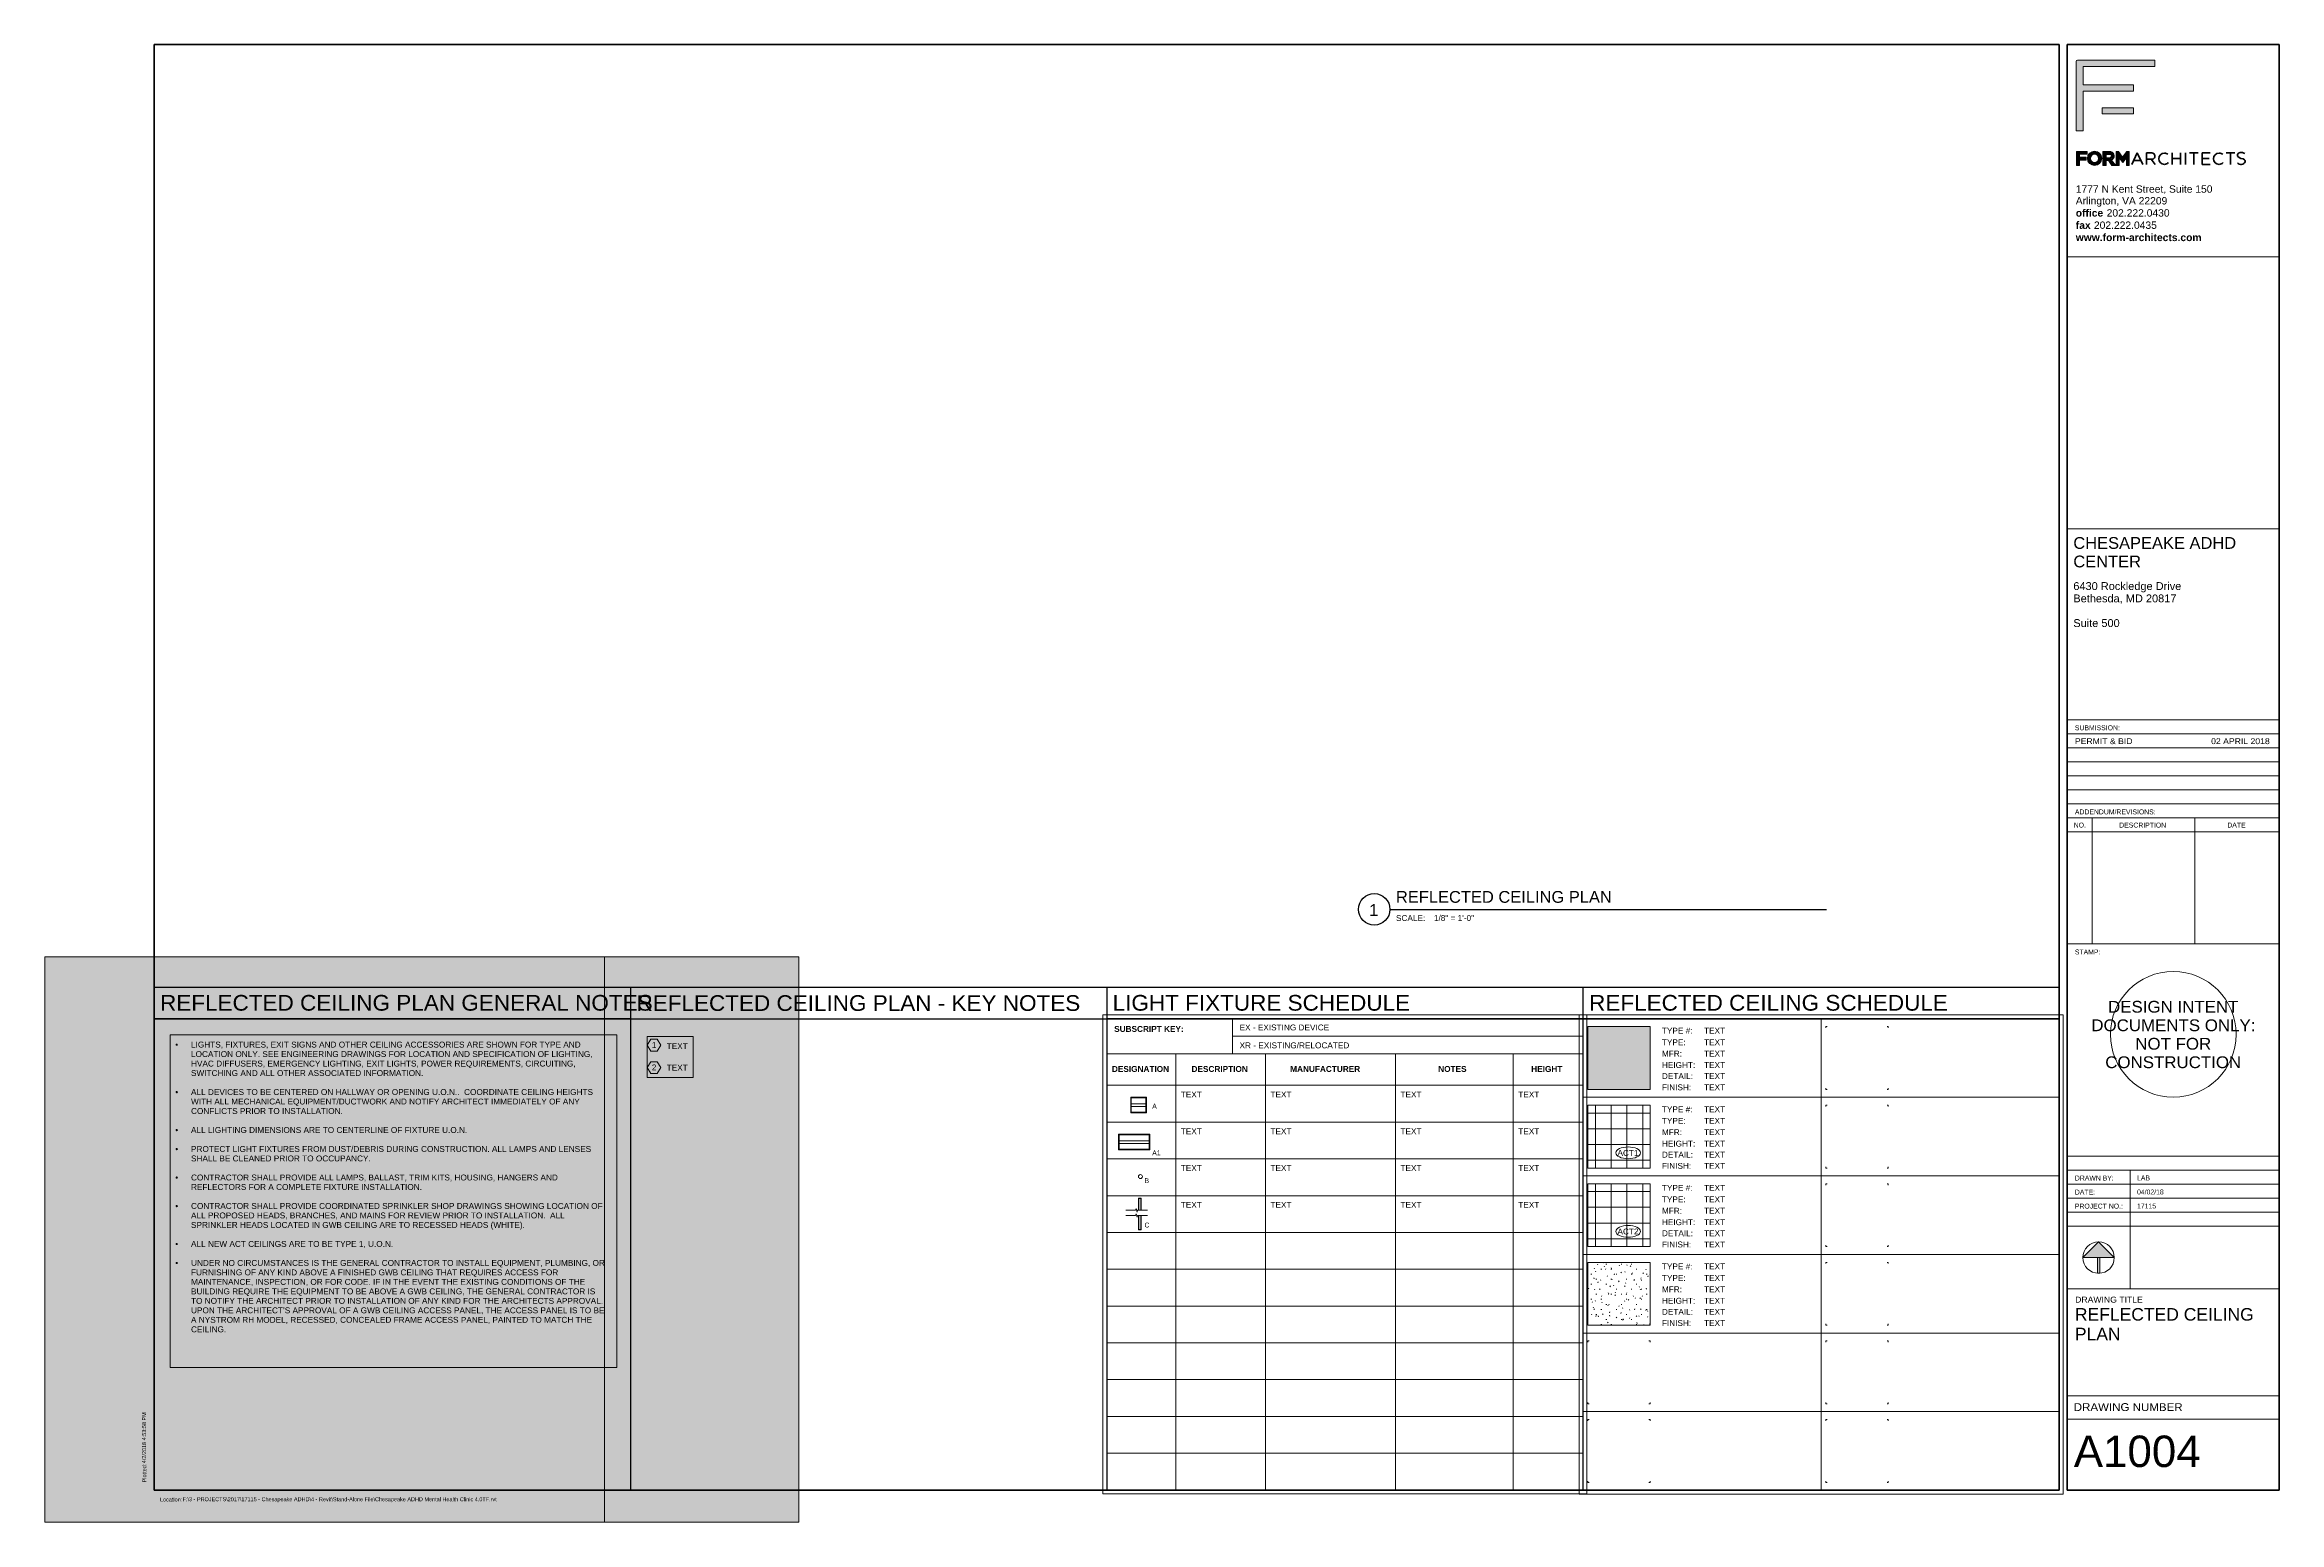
# Paper-space layout 'Layout1' of a CAD drawing. Header units: inches. Extents: x 0 to 35.6, y 0 to 23.5.
# The model-space entities are those that its viewports show. They can reach past a viewport. Long polylines and large blocks are cut down to what shows.
import ezdxf

# ---------------------------------------------------------------- set-up
doc = ezdxf.new("R2010")
doc.units = ezdxf.units.IN
doc.header["$MEASUREMENT"] = 0
for name, color, linetype, lineweight in [('A-ANNO-NOTE', 131, 'Continuous', 20), ('A-DETL-GENF', 92, 'Continuous', 9), ('A-DETL-MEDM', 33, 'Continuous', 20), ('A-DETL-THIN', 151, 'Continuous', 9), ('Bb-fix', 7, 'Continuous', 9), ('CAD background - for revit_dwg _2_', 8, 'Continuous', 9), ('E-LITE-EQPM', 33, 'Continuous', 9), ('G-ANNO-TEXT', 231, 'Continuous', 9), ('G-ANNO-TTLB', 6, 'Continuous', 9), ('G-ANNO-TTLB-MEDM', 33, 'Continuous', 20), ('G-ANNO-TTLB-THIN', 151, 'Continuous', 9), ('G-ANNO-TTLB-WIDE', 214, 'Continuous', 50)]:
    doc.layers.add(name, color=color, linetype=linetype, lineweight=lineweight)
doc.layers.add('G-ANNO-NPLT', color=191, linetype='Continuous', plot=False)
doc.styles.add('Arial', font='arial.ttf', dxfattribs={"height": 7.5})
doc.styles.add('Arial_1', font='arial.ttf', dxfattribs={"height": 0.09375})
doc.styles.add('Arial_10', font='arial.ttf', dxfattribs={"height": 0.199219})
doc.styles.add('Arial_11', font='arial.ttf', dxfattribs={"height": 0.1875})
doc.styles.add('Arial_12', font='arial.ttf', dxfattribs={"height": 0.125})
doc.styles.add('Arial_13', font='arial.ttf', dxfattribs={"width": 1.025, "height": 0.25})
doc.styles.add('Arial_2', font='arial.ttf', dxfattribs={"height": 9})
doc.styles.add('Arial_3', font='arial.ttf', dxfattribs={"height": 0.078125})
doc.styles.add('Arial_4', font='arial.ttf', dxfattribs={"width": 1.05, "height": 0.09375})
doc.styles.add('Arial_5', font='arial.ttf', dxfattribs={"width": 1.025, "height": 0.1875})
doc.styles.add('Arial_6', font='arial.ttf', dxfattribs={"width": 1.05, "height": 0.125})
doc.styles.add('Arial_7', font='arial.ttf', dxfattribs={"height": 0.0625})
doc.styles.add('Arial_8', font='arial.ttf', dxfattribs={"height": 0.117188})
doc.styles.add('Arial_9', font='arial.ttf', dxfattribs={"height": 0.5})
doc.styles.add('Arial_B', font='arialbd.ttf', dxfattribs={"height": 9})
doc.styles.add('Arial_B_1', font='arialbd.ttf', dxfattribs={"height": 0.117188})

# ---------------------------------------------------------------- blocks, each defined once
blk = doc.blocks.new('FORM D 24 x 36 - Typical Sheet-1508529-REFLECTED CEILING PLAN')
at = {"layer": 'A-ANNO-NOTE', "lineweight": 9}
h = blk.add_hatch(color=256, dxfattribs=at)
h.paths.add_polyline_path([(33.235, 22.412), (32.735, 22.412), (32.735, 22.511), (33.235, 22.511)], flags=0)
edge = h.paths.add_edge_path(flags=0)
edge.add_line((33.57, 23.268), (33.57, 23.167))
edge.add_line((33.57, 23.167), (32.43, 23.167))
edge.add_line((32.43, 23.167), (32.43, 22.874))
edge.add_line((32.43, 22.874), (33.235, 22.874))
edge.add_line((33.235, 22.874), (33.235, 22.775))
edge.add_line((33.235, 22.775), (32.43, 22.775))
edge.add_line((32.43, 22.775), (32.43, 22.14))
edge.add_line((32.43, 22.14), (32.32, 22.14))
edge.add_line((32.32, 22.14), (32.32, 23.244))
edge.add_arc((32.344, 23.244), 0.0239, 90, 180, ccw=False)
edge.add_line((32.344, 23.268), (33.57, 23.268))
for points in [[(32.375, 21.678), (32.375, 21.592), (32.327, 21.592), (32.327, 21.814), (32.494, 21.814), (32.494, 21.771), (32.375, 21.771), (32.375, 21.721), (32.481, 21.721), (32.481, 21.678)], [(33.06, 21.721), (33.127, 21.813), (33.166, 21.813), (33.166, 21.592), (33.121, 21.592), (33.121, 21.714), (33.061, 21.641), (33.002, 21.714), (33.002, 21.592), (32.957, 21.592), (32.957, 21.813), (32.995, 21.813)]]:
    blk.add_hatch(color=256, dxfattribs=at).paths.add_polyline_path(points, flags=0)
h = blk.add_hatch(color=256, dxfattribs=at)
edge = h.paths.add_edge_path(flags=0)
edge.add_arc((32.613, 21.704), 0.0705, 180, 360)
edge.add_arc((32.613, 21.704), 0.0705, 0, 180)
edge = h.paths.add_edge_path(flags=0)
edge.add_arc((32.613, 21.704), 0.114, 0, 180)
edge.add_arc((32.613, 21.704), 0.114, 180, 360)
h = blk.add_hatch(color=256, dxfattribs=at)
edge = h.paths.add_edge_path(flags=0)
edge.add_arc((32.854, 21.74), 0.0259, 270, 450)
edge.add_line((32.854, 21.766), (32.795, 21.766))
edge.add_line((32.795, 21.766), (32.795, 21.714))
edge.add_line((32.795, 21.714), (32.854, 21.714))
edge = h.paths.add_edge_path(flags=0)
edge.add_arc((32.852, 21.742), 0.0742, -63.8252, 74.0243, ccw=False)
edge.add_line((32.884, 21.675), (32.951, 21.592))
edge.add_line((32.951, 21.592), (32.889, 21.592))
edge.add_line((32.889, 21.592), (32.835, 21.67))
edge.add_line((32.835, 21.67), (32.795, 21.67))
edge.add_line((32.795, 21.67), (32.795, 21.592))
edge.add_line((32.795, 21.592), (32.746, 21.592))
edge.add_line((32.746, 21.592), (32.746, 21.813))
edge.add_line((32.746, 21.813), (32.872, 21.813))
at = {"layer": 'G-ANNO-TTLB'}
h = blk.add_hatch(color=256, dxfattribs=at)
edge = h.paths.add_edge_path(flags=0)
edge.add_line((32.677, 4.463), (32.927, 4.213))
edge.add_line((32.927, 4.213), (32.697, 4.213))
edge.add_line((32.697, 4.213), (32.697, 3.964))
edge.add_arc((32.677, 4.213), 0.25, 265.5358, 274.4642, ccw=False)
edge.add_line((32.658, 3.964), (32.658, 4.213))
edge.add_line((32.658, 4.213), (32.427, 4.213))
edge.add_line((32.427, 4.213), (32.677, 4.463))
at = {"layer": 'A-ANNO-NOTE'}
for p, q in [((32.427, 4.213), (32.677, 4.463)), ((32.677, 4.463), (32.427, 4.213)), ((32.927, 4.213), (32.677, 4.463)), ((32.927, 4.213), (32.677, 4.463)), ((32.927, 4.213), (32.427, 4.213)), ((32.427, 4.213), (32.658, 4.213)), ((32.658, 4.213), (32.658, 3.964)), ((32.658, 4.213), (32.658, 3.964)), ((32.697, 4.213), (32.697, 3.964)), ((32.697, 3.964), (32.697, 4.213)), ((32.697, 4.213), (32.927, 4.213))]:
    blk.add_line(p, q, dxfattribs=at)
blk.add_circle((32.677, 4.213), 0.25, dxfattribs=at)
blk.add_arc((32.677, 4.213), 0.25, 265.5358, 274.4642, dxfattribs=at)
blk.add_arc((32.677, 4.213), 0.25, 265.5358, 274.4642, dxfattribs=at)
at = {"layer": 'G-ANNO-TTLB'}
for p, q in [((32.32, 23.244), (32.32, 22.14)), ((33.57, 23.268), (32.344, 23.268)), ((32.43, 22.874), (32.43, 23.167)), ((32.43, 23.167), (33.57, 23.167)), ((33.57, 23.167), (33.57, 23.268)), ((33.235, 22.874), (32.43, 22.874)), ((32.43, 22.14), (32.43, 22.775)), ((32.43, 22.775), (33.235, 22.775)), ((33.235, 22.775), (33.235, 22.874)), ((33.235, 22.511), (32.735, 22.511)), ((32.735, 22.511), (32.735, 22.412)), ((32.735, 22.412), (33.235, 22.412)), ((33.235, 22.412), (33.235, 22.511)), ((32.32, 22.14), (32.43, 22.14)), ((32.494, 21.814), (32.327, 21.814)), ((32.327, 21.814), (32.327, 21.592)), ((32.375, 21.721), (32.375, 21.771)), ((32.375, 21.771), (32.494, 21.771)), ((32.481, 21.721), (32.375, 21.721)), ((32.481, 21.678), (32.481, 21.721)), ((32.494, 21.771), (32.494, 21.814)), ((32.872, 21.813), (32.746, 21.813)), ((32.746, 21.813), (32.746, 21.592)), ((32.795, 21.714), (32.795, 21.766)), ((32.795, 21.766), (32.854, 21.766)), ((32.854, 21.714), (32.795, 21.714)), ((32.995, 21.813), (32.957, 21.813)), ((32.957, 21.813), (32.957, 21.592)), ((33.06, 21.721), (32.995, 21.813)), ((33.002, 21.592), (33.002, 21.714)), ((33.002, 21.714), (33.061, 21.641)), ((33.127, 21.813), (33.06, 21.721)), ((33.061, 21.641), (33.121, 21.714)), ((33.121, 21.714), (33.121, 21.592)), ((33.166, 21.813), (33.127, 21.813)), ((33.166, 21.592), (33.166, 21.813)), ((32.327, 21.592), (32.375, 21.592)), ((32.375, 21.678), (32.481, 21.678)), ((32.375, 21.592), (32.375, 21.678)), ((32.746, 21.592), (32.795, 21.592)), ((32.795, 21.592), (32.795, 21.67)), ((32.795, 21.67), (32.835, 21.67)), ((32.835, 21.67), (32.889, 21.592)), ((32.951, 21.592), (32.884, 21.675)), ((32.889, 21.592), (32.951, 21.592)), ((32.957, 21.592), (33.002, 21.592)), ((33.121, 21.592), (33.166, 21.592))]:
    blk.add_line(p, q, dxfattribs=at)
at = {"layer": 'G-ANNO-TTLB', "lineweight": 70}
for p, q in [((33.289, 21.79), (33.204, 21.608)), ((33.289, 21.79), (33.38, 21.609)), ((33.44, 21.79), (33.524, 21.79)), ((33.44, 21.609), (33.44, 21.79)), ((33.44, 21.69), (33.516, 21.69)), ((33.516, 21.69), (33.575, 21.609)), ((33.849, 21.79), (33.849, 21.609)), ((33.849, 21.705), (33.982, 21.705)), ((33.982, 21.79), (33.982, 21.609)), ((34.061, 21.79), (34.061, 21.609)), ((34.263, 21.79), (34.124, 21.79)), ((34.193, 21.79), (34.193, 21.609)), ((34.326, 21.79), (34.45, 21.79)), ((34.326, 21.79), (34.326, 21.609)), ((34.326, 21.705), (34.438, 21.705)), ((34.845, 21.79), (34.706, 21.79)), ((34.775, 21.79), (34.775, 21.609)), ((33.35, 21.668), (33.232, 21.668)), ((34.326, 21.609), (34.45, 21.609))]:
    blk.add_line(p, q, dxfattribs=at)
at = {"layer": 'G-ANNO-TTLB', "lineweight": 30}
for p, q in [((1.74, 8.514), (32.052, 8.514)), ((9.318, 8.514), (9.318, 0.514)), ((16.896, 8.514), (16.896, 0.514)), ((24.474, 8.514), (24.474, 0.514)), ((1.74, 8.014), (32.052, 8.014)), ((24.474, 0.514), (32.052, 0.514))]:
    blk.add_line(p, q, dxfattribs=at)
at = {"layer": 'G-ANNO-TTLB'}
for centre, radius, start, end in [((32.344, 23.244), 0.0239, 90, 180), ((32.613, 21.704), 0.114, 0, 180), ((32.613, 21.704), 0.114, 180, 0), ((32.613, 21.704), 0.0705, 0, 180), ((32.613, 21.704), 0.0705, 180, 0), ((32.854, 21.74), 0.0259, 270, 90), ((32.852, 21.742), 0.0742, 296.1748, 74.0243)]:
    blk.add_arc(centre, radius, start, end, dxfattribs=at)
at = {"layer": 'G-ANNO-TTLB', "lineweight": 70}
for centre, radius, start, end in [((33.524, 21.74), 0.0501, 261.4304, 90), ((33.724, 21.699), 0.0905, 90, 270), ((33.724, 21.699), 0.0905, 51.4628, 90), ((34.596, 21.699), 0.0905, 90, 270), ((34.596, 21.699), 0.0905, 51.4628, 90), ((34.948, 21.703), 0.0959, 55.5053, 88.7721), ((33.724, 21.691), 0.0819, 270, 318), ((34.596, 21.691), 0.0819, 270, 318), ((34.952, 21.703), 0.0959, 226.4492, 268.7721)]:
    blk.add_arc(centre, radius, start, end, dxfattribs=at)
for points in [[(34.95, 21.799), (34.897, 21.805), (34.844, 21.738), (34.942, 21.705)], [(34.95, 21.607), (35.007, 21.61), (35.05, 21.69), (34.942, 21.705)]]:
    blk.add_open_spline(points, degree=3, dxfattribs=at)
at = {"layer": 'G-ANNO-TTLB-MEDM'}
for p, q in [((32.177, 20.139), (35.552, 20.139)), ((32.177, 15.81), (35.552, 15.81)), ((32.177, 12.769), (35.552, 12.769)), ((32.177, 12.547), (35.552, 12.547)), ((32.177, 12.324), (35.552, 12.324)), ((32.177, 12.101), (35.552, 12.101)), ((32.177, 11.878), (35.552, 11.878)), ((32.177, 11.655), (35.552, 11.655)), ((32.177, 11.432), (35.552, 11.432)), ((32.177, 11.209), (35.552, 11.209)), ((32.177, 10.986), (35.552, 10.986)), ((35.552, 9.203), (32.177, 9.203)), ((35.552, 2.014), (32.177, 2.014)), ((35.552, 1.639), (32.177, 1.639))]:
    blk.add_line(p, q, dxfattribs=at)
at = {"layer": 'G-ANNO-TTLB-THIN'}
for p, q in [((32.576, 9.203), (32.576, 11.209)), ((34.206, 9.203), (34.206, 11.209)), ((32.177, 5.828), (35.552, 5.828)), ((32.177, 5.605), (35.552, 5.605)), ((32.177, 5.382), (35.552, 5.382)), ((33.177, 5.605), (33.177, 3.713)), ((32.177, 5.159), (35.552, 5.159)), ((32.177, 4.936), (35.552, 4.936)), ((32.177, 4.713), (35.552, 4.713)), ((32.177, 3.713), (35.552, 3.713))]:
    blk.add_line(p, q, dxfattribs=at)
blk.add_circle((33.865, 7.765), 1, dxfattribs=at)
at = {"layer": 'G-ANNO-TTLB-WIDE'}
for p, q in [((32.052, 23.514), (1.74, 23.514)), ((1.74, 23.514), (1.74, 0.514)), ((32.052, 0.514), (32.052, 23.514)), ((32.177, 23.514), (32.177, 0.514)), ((32.177, 23.514), (35.552, 23.514)), ((35.552, 23.514), (35.552, 0.514)), ((1.74, 0.514), (32.052, 0.514)), ((32.177, 0.514), (35.552, 0.514))]:
    blk.add_line(p, q, dxfattribs=at)
blk.add_circle((32.613, 21.704), 0.0705, dxfattribs=at)
at = {"layer": 'G-ANNO-TTLB', "attachment_point": 1}
for s, insert, char_height, width, style in [('Arlington, VA 22209', (32.314, 21.088), 0.11719, 1.81169, 'Arial_8'), ('1777 N Kent Street, Suite 150', (32.314, 21.275), 0.11719, 2.70806, 'Arial_8'), ('fax ', (32.314, 20.7), 0.1172, 0.35034, 'Arial_B_1'), ('office', (32.314, 20.895), 0.1172, 0.53972, 'Arial_B_1'), ('202.222.0435', (32.603, 20.7), 0.11719, 1.24988, 'Arial_8'), (' 202.222.0430', (32.76, 20.895), 0.11719, 1.30669, 'Arial_8'), ('www.form-architects.com', (32.314, 20.505), 0.11719, 2.48712, 'Arial_B_1'), ('SUBMISSION:', (32.3, 12.682), 0.07812, 0.89006, 'Arial_3'), ('NO.', (32.282, 11.134), 0.0781, 0.23988, 'Arial_3'), ('ADDENDUM/REVISIONS:', (32.3, 11.344), 0.07812, 1.60022, 'Arial_3'), ('DESCRIPTION', (33.006, 11.134), 0.07812, 0.92794, 'Arial_3'), ('DATE', (34.725, 11.134), 0.0781, 0.36297, 'Arial_3'), ('STAMP:', (32.3, 9.115), 0.0781, 0.505, 'Arial_3'), ('DESIGN INTENT', (32.828, 8.298), 0.1875, 2.52342, 'Arial_5'), ('DOCUMENTS ONLY:', (32.562, 8.003), 0.1875, 3.17045, 'Arial_5'), ('NOT FOR', (33.261, 7.709), 0.1875, 1.47523, 'Arial_5'), ('CONSTRUCTION', (32.783, 7.415), 0.1875, 2.63665, 'Arial_5'), ('DRAWN BY:', (32.3, 5.517), 0.0781, 0.77328, 'Arial_3'), ('DATE:', (32.3, 5.294), 0.0781, 0.40084, 'Arial_3'), ('PROJECT NO.:', (32.3, 5.071), 0.07812, 0.95003, 'Arial_3'), ('DRAWING TITLE', (32.304, 3.59), 0.09375, 1.32231, 'Arial_4'), ('DRAWING NUMBER', (32.282, 1.896), 0.125, 2.10112, 'Arial_6'), ('Location:', (1.834, 0.394), 0.0625, 0.43241, 'Arial_7')]:
    blk.add_mtext(s, dxfattribs=dict(at, insert=insert, char_height=char_height, width=width, style=style))
at = {"layer": 'G-ANNO-TTLB', "insert": (1.554, 0.636), "char_height": 0.0625, "width": 0.36297, "attachment_point": 1, "rotation": 90, "style": 'Arial_7'}
blk.add_mtext('Plotted:', dxfattribs=at)
blk = doc.blocks.new('Viewport - Default-43798-REFLECTED CEILING PLAN')
at = {"layer": 'G-ANNO-TTLB', "lineweight": 30}
blk.add_circle((-0.25, 0), 0.25, dxfattribs=at)
at = {"layer": 'G-ANNO-TTLB', "insert": (0.097, -0.092), "char_height": 0.0937, "width": 0.57128, "attachment_point": 1, "style": 'Arial_1'}
blk.add_mtext('SCALE:', dxfattribs=at)
blk = doc.blocks.new('CAD background - for revit_dwg _2_-1679633-Reflected Ceiling Plan')
at = {"layer": 'Bb-fix'}
blk.add_line((1096.337, 491.125), (1096.337, 602.125), dxfattribs=at)
blk = doc.blocks.new('Family - ___-365451-_A1004 - Light Fixture Schedule')
at = {"layer": 'E-LITE-EQPM', "lineweight": 20}
for start, end in [(0, 180), (180, 0)]:
    blk.add_arc((-14.253, 18.531), 3, start, end, dxfattribs=at)
blk = doc.blocks.new('Family - ___-369048-_A1004 - Light Fixture Schedule')
at = {"layer": 'E-LITE-EQPM', "lineweight": 20}
for p, q in [((-12.924, -14.637), (-16.924, -14.637)), ((-16.924, -14.637), (-16.924, -33.028)), ((-12.924, -33.028), (-12.924, -14.637)), ((-13.424, -15.137), (-16.424, -15.137)), ((-16.424, -15.137), (-16.424, -33.028)), ((-13.424, -33.028), (-13.424, -15.137)), ((-16.924, -41.028), (-16.924, -62.637)), ((-16.424, -41.028), (-16.424, -62.137)), ((-13.424, -62.137), (-13.424, -41.028)), ((-12.924, -62.637), (-12.924, -41.028)), ((-16.424, -62.137), (-13.424, -62.137)), ((-16.924, -62.637), (-12.924, -62.637))]:
    blk.add_line(p, q, dxfattribs=at)
blk = doc.blocks.new('Family - ___-1055193-_A1004 - Light Fixture Schedule')
at = {"layer": 'E-LITE-EQPM', "lineweight": 20}
for p, q in [((-29.128, 139.712), (-5.128, 139.712)), ((-29.128, 115.712), (-29.128, 139.712)), ((-29.128, 115.712), (-29.128, 139.712)), ((-29.128, 139.712), (-5.128, 139.712)), ((-5.128, 139.712), (-5.128, 115.712)), ((-5.128, 139.712), (-5.128, 115.712)), ((-28.128, 116.712), (-28.128, 138.712)), ((-28.128, 138.712), (-6.128, 138.712)), ((-6.128, 138.712), (-6.128, 116.712)), ((-6.128, 129.629), (-28.128, 129.629)), ((-6.128, 125.796), (-28.128, 125.796)), ((-6.128, 116.712), (-28.128, 116.712)), ((-5.128, 115.712), (-29.128, 115.712)), ((-5.128, 115.712), (-29.128, 115.712))]:
    blk.add_line(p, q, dxfattribs=at)
blk = doc.blocks.new('Family - ___-1055233-_A1004 - Light Fixture Schedule')
at = {"layer": 'E-LITE-EQPM', "lineweight": 20}
for p, q in [((-47.812, 83.161), (0.188, 83.161)), ((-47.812, 59.161), (-47.812, 83.161)), ((-47.812, 59.161), (-47.812, 83.161)), ((-47.812, 83.161), (0.188, 83.161)), ((0.188, 83.161), (0.188, 59.161)), ((0.188, 83.161), (0.188, 59.161)), ((-46.812, 60.161), (-46.812, 82.161)), ((-46.812, 82.161), (-0.812, 82.161)), ((-0.812, 82.161), (-0.812, 60.161)), ((-0.812, 73.078), (-46.812, 73.078)), ((-0.812, 69.244), (-46.812, 69.244)), ((-0.812, 60.161), (-46.812, 60.161)), ((0.188, 59.161), (-47.812, 59.161)), ((0.188, 59.161), (-47.812, 59.161))]:
    blk.add_line(p, q, dxfattribs=at)
blk = doc.blocks.new('Double Break Line - Double Break Line-371848-_A1004 - Light Fixture Schedule')
at = {"layer": 'A-DETL-MEDM'}
for p, q in [((-20.789, -30.323), (-21.539, -33.028)), ((-19.289, -35.733), (-20.789, -30.323)), ((-32.039, -33.028), (-36.398, -33.028)), ((-21.539, -33.028), (-32.039, -33.028)), ((-18.539, -33.028), (-19.289, -35.733)), ((-8.039, -33.028), (-18.539, -33.028)), ((-8.039, -33.028), (-3.681, -33.028)), ((-21.539, -41.028), (-20.789, -38.323)), ((-20.789, -38.323), (-19.289, -43.733)), ((-32.039, -41.028), (-36.398, -41.028)), ((-32.039, -41.028), (-21.539, -41.028)), ((-19.289, -43.733), (-18.539, -41.028)), ((-18.539, -41.028), (-8.039, -41.028)), ((-8.039, -41.028), (-3.681, -41.028))]:
    blk.add_line(p, q, dxfattribs=at)
blk = doc.blocks.new('FORM Keynote Tag - Default w_arrow-62346-_A1004 - Reflected Ceiling Plan Keynotes')
at = {"layer": 'A-ANNO-NOTE'}
for p, q in [((41.31, 110.446), (41.256, 110.352)), ((41.256, 110.352), (41.31, 110.258)), ((41.31, 110.446), (41.415, 110.446)), ((41.31, 110.258), (41.415, 110.258)), ((41.47, 110.352), (41.415, 110.446)), ((41.415, 110.258), (41.47, 110.352))]:
    blk.add_line(p, q, dxfattribs=at)
blk = doc.blocks.new('FORM Finish Tag - Default w_arrow-62639-_A1004 - Reflected Ceiling Schedule')
at = {"layer": 'A-ANNO-NOTE'}
blk.add_ellipse((3.258, 54.866), major_axis=(-18.816, 0), ratio=0.478314, dxfattribs=at)

msp = doc.modelspace()

# ---------------------------------------------------------------- hatches: boundary and pattern name
at = {"layer": 'A-DETL-GENF'}
h = msp.add_hatch(color=9, dxfattribs=at)
h.paths.add_polyline_path([(-812.96, -536.013), (-600.96, -536.013), (-600.96, -503.013), (-572.96, -503.013), (-572.96, -536.013), (-468.71, -536.013), (-468.71, -231.263), (-359.96, -231.263), (-359.96, -28.513), (-333.96, -28.513), (-333.96, -51.013), (-295.148, -51.013), (-295.148, -7.013), (-291.148, -7.013), (-291.148, 64.987), (-295.148, 64.987), (-295.148, 211.8), (-291.148, 211.8), (-291.148, 247.8), (-295.148, 247.8), (-295.148, 349.8), (-291.148, 349.8), (-291.148, 354.112), (-541.648, 354.112), (-541.648, 415.987), (-417.648, 415.987), (-417.648, 449.987), (-357.648, 449.987), (-357.648, 451.487), (-333.96, 451.487), (-333.96, 425.487), (-357.648, 425.487), (-357.648, 415.987), (-291.148, 415.987), (-291.148, 455.987), (-205.148, 455.987), (-205.148, 415.987), (299.314, 415.987), (299.314, 425.487), (360.04, 425.487), (360.04, 451.487), (386.04, 451.487), (386.04, 425.487), (389.314, 425.487), (389.314, 446.987), (449.314, 446.987), (449.314, 320.987), (364.314, 320.987), (364.314, 211.487), (390.314, 211.487), (390.314, 185.487), (364.314, 185.487), (364.314, 39.487), (396.54, 39.487), (396.54, -39.763), (600.04, -39.763), (600.04, -28.513), (626.04, -28.513), (626.04, -39.763), (840.04, -39.763), (840.04, -28.513), (866.04, -28.513), (866.04, -39.763), (1074.54, -39.763), (1074.54, -27.513), (1107.54, -27.513), (1107.54, 184.487), (1074.54, 184.487), (1074.54, 212.487), (1107.54, 212.487), (1107.54, 424.487), (1074.54, 424.487), (1074.54, 452.487), (1107.54, 452.487), (1107.54, 533.209), (-1081.46, 533.209), (-1081.46, 452.487), (-1048.46, 452.487), (-1048.46, 424.487), (-1081.46, 424.487), (-1081.46, 212.487), (-1048.46, 212.487), (-1048.46, 184.487), (-1081.46, 184.487), (-1081.46, -27.513), (-1048.46, -27.513), (-1048.46, -55.513), (-1081.46, -55.513), (-1081.46, -267.513), (-1048.46, -267.513), (-1048.46, -295.513), (-1081.46, -295.513), (-1081.46, -536.013), (-840.96, -536.013), (-840.96, -503.013), (-812.96, -503.013)], flags=0)
h.paths.add_polyline_path([(-573.96, -294.513), (-599.96, -294.513), (-599.96, -268.513), (-573.96, -268.513), (-573.96, -283.609)], flags=0)
h.paths.add_polyline_path([(-813.96, -54.513), (-839.96, -54.513), (-839.96, -28.513), (-813.96, -28.513)], flags=0)
h.paths.add_polyline_path([(-573.96, -54.513), (-599.96, -54.513), (-599.96, -28.513), (-573.96, -28.513)], flags=0)
h.paths.add_polyline_path([(288.415, -53.888), (291.814, -53.888), (291.814, 354.112), (185.877, 354.112), (185.877, 343.112), (250.939, 343.112), (250.939, 302.05), (124.877, 302.05), (124.877, 354.112), (-191.123, 354.112), (-191.123, -53.888), (112.877, -53.888), (112.877, -41.888), (85.121, -41.888), (85.121, 8.112), (224.877, 8.112), (224.877, -49.888), (193.877, -49.888), (193.877, -41.888), (166.877, -41.888), (166.877, -53.888), (283.54, -53.888)], flags=0)
h.paths.add_polyline_path([(-359.96, 185.487), (-359.96, 211.487), (-333.96, 211.487), (-333.96, 185.487)], flags=0)
h.paths.add_polyline_path([(626.04, 185.487), (600.04, 185.487), (600.04, 211.487), (626.04, 211.487)], flags=0)
h.paths.add_polyline_path([(-839.96, 185.487), (-839.96, 211.487), (-813.96, 211.487), (-813.96, 185.487)], flags=0)
h.paths.add_polyline_path([(866.04, 185.487), (840.04, 185.487), (840.04, 211.487), (866.04, 211.487)], flags=0)
h.paths.add_polyline_path([(-573.96, 185.487), (-599.96, 185.487), (-599.96, 211.487), (-573.96, 211.487)], flags=0)
h.paths.add_polyline_path([(866.04, 425.487), (840.04, 425.487), (840.04, 451.487), (866.04, 451.487), (866.04, 446.987)], flags=0)
h.paths.add_polyline_path([(626.04, 425.487), (600.04, 425.487), (600.04, 451.487), (626.04, 451.487), (626.04, 446.987)], flags=0)
h.paths.add_polyline_path([(-93.96, 425.487), (-119.96, 425.487), (-119.96, 451.487), (-93.96, 451.487), (-93.96, 446.987)], flags=0)
h.paths.add_polyline_path([(146.04, 425.487), (120.04, 425.487), (120.04, 451.487), (146.04, 451.487), (146.04, 434.754)], flags=0)
h.paths.add_polyline_path([(-839.96, 425.487), (-839.96, 451.487), (-813.96, 451.487), (-813.96, 425.487)], flags=0)
h.paths.add_polyline_path([(-599.96, 425.487), (-599.96, 451.487), (-573.96, 451.487), (-573.96, 425.487)], flags=0)
msp.add_hatch(color=7, dxfattribs=at).paths.add_polyline_path([(2148.312, 151.682), (2148.312, 247.682), (2053.102, 247.682), (2053.102, 151.682)], flags=0)
h = msp.add_hatch(dxfattribs=at)
h.set_pattern_fill('FP_25', style=0, pattern_type=2)
h.set_pattern_definition([(0, (2040.87, -76.363), (0, 24), []), (90, (2040.87, -76.363), (-24, 1e-15), [])])
h.paths.add_polyline_path([(2148.312, 31.637), (2148.312, 127.637), (2053.102, 127.637), (2053.102, 31.637)], flags=0)
h = msp.add_hatch(dxfattribs=at)
h.set_pattern_fill('FP_26', style=0, pattern_type=2)
h.set_pattern_definition([(0, (2040.87, -196.408), (0, 24), []), (90, (2040.87, -196.408), (-24, 1e-15), [])])
h.paths.add_polyline_path([(2148.312, -88.408), (2148.312, 7.592), (2053.102, 7.592), (2053.102, -88.408)], flags=0)
h = msp.add_hatch(dxfattribs=at)
h.set_pattern_fill('FP_21', style=0, pattern_type=2)
h.set_pattern_definition([(0, (2111.455, 0), (30.72, 7.68), [1.267, -21.773, 1.267, -21.773, -122.88]), (0, (2111.455, 0), (30.72, 7.68), [-46.08, 1.267, -44.813, 1.267, -21.773, -53.76]), (0, (2111.455, 0), (30.72, 7.68), [-115.2, 1.267, -14.093, 1.267, -37.133]), (120, (2122.975, 3.84), (-22.01108, 22.7643), [1.267, -21.773, 1.267, -21.773, -122.88]), (120, (2122.975, 3.84), (-22.01108, 22.7643), [-46.08, 1.267, -44.813, 1.267, -21.773, -53.76]), (120, (2122.975, 3.84), (-22.01108, 22.7643), [-115.2, 1.267, -14.093, 1.267, -37.133]), (240, (2126.815, 19.2), (-8.70892, -30.4443), [1.267, -21.773, 1.267, -21.773, -122.88]), (240, (2126.815, 19.2), (-8.70892, -30.4443), [-46.08, 1.267, -44.813, 1.267, -21.773, -53.76]), (240, (2126.815, 19.2), (-8.70892, -30.4443), [-115.2, 1.267, -14.093, 1.267, -37.133])])
h.paths.add_polyline_path([(2148.312, -208.452), (2148.312, -112.452), (2053.102, -112.452), (2053.102, -208.452)], flags=0)

# ---------------------------------------------------------------- linework, layer by layer
at = {"layer": 'A-DETL-MEDM'}
for p, q in [((2045.686, 259.704), (2773.207, 259.704)), ((2148.312, 247.682), (2053.102, 247.682)), ((2053.102, 247.682), (2053.102, 151.682)), ((2148.312, 151.682), (2148.312, 247.682)), ((1232.213, 205.972), (1959.734, 205.972)), ((1337.713, 205.972), (1337.713, -460.028)), ((1474.634, 205.972), (1474.634, -460.278)), ((1673.229, 205.972), (1673.229, -460.278)), ((1853.229, 205.972), (1853.229, -460.278)), ((1232.213, 157.972), (1959.734, 157.972)), ((2053.102, 151.682), (2148.312, 151.682)), ((2148.312, 127.637), (2053.102, 127.637)), ((2053.102, 127.637), (2053.102, 31.637)), ((2148.312, 31.637), (2148.312, 127.637)), ((2053.102, 31.637), (2148.312, 31.637)), ((2148.312, 7.592), (2053.102, 7.592)), ((2053.102, 7.592), (2053.102, -88.408)), ((2148.312, -88.408), (2148.312, 7.592)), ((2053.102, -88.408), (2148.312, -88.408)), ((2148.312, -112.452), (2053.102, -112.452)), ((2053.102, -112.452), (2053.102, -208.452)), ((2148.312, -208.452), (2148.312, -112.452)), ((2053.102, -208.452), (2148.312, -208.452))]:
    msp.add_line(p, q, dxfattribs=at)
at = {"layer": 'A-DETL-THIN'}
for p, q in [((1232.234, 259.704), (1959.734, 259.704)), ((1232.234, -460.296), (1232.234, 259.704)), ((1424.229, 205.972), (1424.229, 259.704)), ((1959.734, 259.704), (1959.734, -460.296)), ((2045.686, 259.704), (2773.186, 259.704)), ((2045.686, 259.704), (2773.207, 259.704)), ((2045.686, -406.564), (2045.686, 259.704)), ((2045.707, 259.704), (2773.207, 259.704)), ((2045.707, -460.564), (2045.707, 259.704)), ((2409.446, 259.704), (2409.446, -460.564)), ((2773.186, 259.704), (2773.186, -406.564)), ((2773.207, 259.704), (2773.207, -460.564)), ((2053.102, 247.682), (2055.102, 247.682)), ((2053.102, 247.682), (2053.102, 245.682)), ((2148.312, 247.682), (2146.312, 247.682)), ((2148.312, 247.682), (2148.312, 245.682)), ((2416.841, 247.682), (2418.841, 247.682)), ((2416.841, 247.682), (2416.841, 245.682)), ((2512.051, 247.682), (2510.051, 247.682)), ((2512.051, 247.682), (2512.051, 245.682)), ((1424.229, 232.838), (1959.734, 232.838)), ((2053.102, 151.682), (2053.102, 153.682)), ((2148.312, 151.682), (2148.312, 153.682)), ((2416.841, 151.682), (2416.841, 153.682)), ((2512.051, 151.682), (2512.051, 153.682)), ((2053.102, 151.682), (2055.102, 151.682)), ((2148.312, 151.682), (2146.312, 151.682)), ((2416.841, 151.682), (2418.841, 151.682)), ((2512.051, 151.682), (2510.051, 151.682)), ((2045.686, 139.659), (2773.207, 139.659)), ((2053.102, 127.637), (2055.102, 127.637)), ((2053.102, 127.637), (2053.102, 125.637)), ((2148.312, 127.637), (2146.312, 127.637)), ((2148.312, 127.637), (2148.312, 125.637)), ((2416.841, 127.637), (2418.841, 127.637)), ((2416.841, 127.637), (2416.841, 125.637)), ((2512.051, 127.637), (2510.051, 127.637)), ((2512.051, 127.637), (2512.051, 125.637)), ((1232.213, 101.766), (1959.734, 101.766)), ((1232.213, 45.56), (1959.734, 45.56)), ((2053.102, 31.637), (2053.102, 33.637)), ((2148.312, 31.637), (2148.312, 33.637)), ((2416.841, 31.637), (2416.841, 33.637)), ((2512.051, 31.637), (2512.051, 33.637)), ((2053.102, 31.637), (2055.102, 31.637)), ((2148.312, 31.637), (2146.312, 31.637)), ((2416.841, 31.637), (2418.841, 31.637)), ((2512.051, 31.637), (2510.051, 31.637)), ((2045.686, 19.615), (2773.207, 19.615)), ((2053.102, 7.592), (2055.102, 7.592)), ((2053.102, 7.592), (2053.102, 5.592)), ((2148.312, 7.592), (2146.312, 7.592)), ((2148.312, 7.592), (2148.312, 5.592)), ((2416.841, 7.592), (2418.841, 7.592)), ((2416.841, 7.592), (2416.841, 5.592)), ((2512.051, 7.592), (2510.051, 7.592)), ((2512.051, 7.592), (2512.051, 5.592)), ((1232.213, -10.647), (1959.734, -10.647)), ((1232.213, -66.853), (1959.734, -66.853)), ((2053.102, -88.408), (2053.102, -86.408)), ((2148.312, -88.408), (2148.312, -86.408)), ((2416.841, -88.408), (2416.841, -86.408)), ((2512.051, -88.408), (2512.051, -86.408)), ((2053.102, -88.408), (2055.102, -88.408)), ((2148.312, -88.408), (2146.312, -88.408)), ((2416.841, -88.408), (2418.841, -88.408)), ((2512.051, -88.408), (2510.051, -88.408)), ((2045.686, -100.43), (2773.207, -100.43)), ((2053.102, -112.452), (2055.102, -112.452)), ((2053.102, -112.452), (2053.102, -114.452)), ((2148.312, -112.452), (2146.312, -112.452)), ((2148.312, -112.452), (2148.312, -114.452)), ((2416.841, -112.452), (2418.841, -112.452)), ((2416.841, -112.452), (2416.841, -114.452)), ((2512.051, -112.452), (2510.051, -112.452)), ((2512.051, -112.452), (2512.051, -114.452)), ((1232.213, -123.059), (1959.734, -123.059)), ((1232.213, -179.265), (1959.734, -179.265)), ((2053.102, -208.452), (2053.102, -206.452)), ((2148.312, -208.452), (2148.312, -206.452)), ((2416.841, -208.452), (2416.841, -206.452)), ((2512.051, -208.452), (2512.051, -206.452)), ((2053.102, -208.452), (2055.102, -208.452)), ((2148.312, -208.452), (2146.312, -208.452)), ((2416.841, -208.452), (2418.841, -208.452)), ((2512.051, -208.452), (2510.051, -208.452)), ((2045.686, -220.475), (2773.207, -220.475)), ((2053.102, -232.497), (2055.102, -232.497)), ((2053.102, -232.497), (2053.102, -234.497)), ((2148.312, -232.497), (2146.312, -232.497)), ((2148.312, -232.497), (2148.312, -234.497)), ((2416.841, -232.497), (2418.841, -232.497)), ((2416.841, -232.497), (2416.841, -234.497)), ((2512.051, -232.497), (2510.051, -232.497)), ((2512.051, -232.497), (2512.051, -234.497)), ((1232.213, -235.471), (1959.734, -235.471)), ((1232.213, -291.678), (1959.734, -291.678)), ((2053.102, -328.497), (2053.102, -326.497)), ((2148.312, -328.497), (2148.312, -326.497)), ((2416.841, -328.497), (2416.841, -326.497)), ((2512.051, -328.497), (2512.051, -326.497)), ((2053.102, -328.497), (2055.102, -328.497)), ((2148.312, -328.497), (2146.312, -328.497)), ((2416.841, -328.497), (2418.841, -328.497)), ((2512.051, -328.497), (2510.051, -328.497)), ((2045.686, -340.519), (2773.207, -340.519)), ((1232.213, -347.884), (1959.734, -347.884)), ((2053.102, -352.542), (2055.102, -352.542)), ((2053.102, -352.542), (2053.102, -354.542)), ((2148.312, -352.542), (2146.312, -352.542)), ((2148.312, -352.542), (2148.312, -354.542)), ((2416.841, -352.542), (2418.841, -352.542)), ((2416.841, -352.542), (2416.841, -354.542)), ((2512.051, -352.542), (2510.051, -352.542)), ((2512.051, -352.542), (2512.051, -354.542)), ((1232.213, -404.09), (1959.734, -404.09)), ((2053.102, -448.542), (2053.102, -446.542)), ((2148.312, -448.542), (2148.312, -446.542)), ((2416.841, -448.542), (2416.841, -446.542)), ((2512.051, -448.542), (2512.051, -446.542)), ((2053.102, -448.542), (2055.102, -448.542)), ((2148.312, -448.542), (2146.312, -448.542)), ((2416.841, -448.542), (2418.841, -448.542)), ((2512.051, -448.542), (2510.051, -448.542)), ((1959.734, -460.296), (1232.234, -460.296)), ((2773.207, -460.564), (2045.707, -460.564))]:
    msp.add_line(p, q, dxfattribs=at)

# ---------------------------------------------------------------- block references
at = {"color": 250, "lineweight": 20}
for name in ['Family - ___-1055193-_A1004 - Light Fixture Schedule', 'Family - ___-1055233-_A1004 - Light Fixture Schedule', 'Family - ___-365451-_A1004 - Light Fixture Schedule', 'Family - ___-369048-_A1004 - Light Fixture Schedule']:
    msp.add_blockref(name, (1298.003, 0), dxfattribs=at)
at = {"layer": 'A-ANNO-NOTE'}
for name, p in [('FORM Keynote Tag - Default w_arrow-62346-_A1004 - Reflected Ceiling Plan Keynotes', (1110.278, 0)), ('FORM Keynote Tag - Default w_arrow-62346-_A1004 - Reflected Ceiling Plan Keynotes', (1110.278, -0.356)), ('FORM Finish Tag - Default w_arrow-62639-_A1004 - Reflected Ceiling Schedule', (2111.455, 0)), ('FORM Finish Tag - Default w_arrow-62639-_A1004 - Reflected Ceiling Schedule', (2111.455, -120.045))]:
    msp.add_blockref(name, p, dxfattribs=at)
at = {"layer": 'A-DETL-GENF'}
msp.add_blockref('Double Break Line - Double Break Line-371848-_A1004 - Light Fixture Schedule', (1298.003, 0), dxfattribs=at)
at = {"layer": 'CAD background - for revit_dwg _2_', "color": 7}
msp.add_blockref('CAD background - for revit_dwg _2_-1679633-Reflected Ceiling Plan', (-1086.46, -541.013), dxfattribs=at)

# ---------------------------------------------------------------- texts
at = {"layer": 'A-ANNO-NOTE', "lineweight": 9, "attachment_point": 2, "line_spacing_factor": 0.941778}
for s, insert, char_height, width, style in [('1', (1151.642, 110.402), 0.0937, 0.08723, 'Arial_1'), ('2', (1151.642, 110.045), 0.0937, 0.08723, 'Arial_1'), ('ACT1', (2114.445, 59.22), 9, 38.34491, 'Arial_2'), ('ACT2', (2114.445, -60.825), 9, 38.34491, 'Arial_2')]:
    msp.add_mtext(s, dxfattribs=dict(at, insert=insert, char_height=char_height, width=width, style=style))
at = {"layer": 'G-ANNO-TEXT', "color": 7, "attachment_point": 1}
for s, insert, char_height, width, style in [('EX - EXISTING DEVICE', (1435.159, 250.811), 9, 166.65, 'Arial_2'), ('SUBSCRIPT KEY:', (1243.682, 248.561), 9, 130.29, 'Arial_B'), ('TYPE #:', (2166.233, 245.896), 9, 56.964, 'Arial_2'), ('TEXT', (2230.574, 245.896), 9, 39.087, 'Arial_2'), ('TYPE:', (2166.233, 228.278), 9, 44.238, 'Arial_2'), ('TEXT', (2230.574, 228.278), 9, 39.087, 'Arial_2'), ('XR - EXISTING/RELOCATED', (1435.159, 223.45), 9, 204.828, 'Arial_2'), ('MFR:', (2166.233, 210.92), 9, 37.875, 'Arial_2'), ('TEXT', (2230.574, 210.92), 9, 39.087, 'Arial_2'), ('HEIGHT:', (2166.233, 193.424), 9, 62.418, 'Arial_2'), ('TEXT', (2230.574, 193.424), 9, 39.087, 'Arial_2'), ('DESIGNATION', (1240.225, 187.4), 9, 106.656, 'Arial_B'), ('DESCRIPTION', (1361.829, 187.4), 9, 105.444, 'Arial_B'), ('MANUFACTURER', (1512.549, 187.4), 9, 130.896, 'Arial_B'), ('NOTES', (1738.586, 187.4), 9, 53.631, 'Arial_B'), ('HEIGHT', (1880.717, 187.4), 9, 58.479, 'Arial_B'), ('DETAIL:', (2166.233, 176.574), 9, 57.873, 'Arial_2'), ('TEXT', (2230.574, 176.574), 9, 39.087, 'Arial_2'), ('FINISH:', (2166.233, 159.418), 9, 54.237, 'Arial_2'), ('TEXT', (2230.574, 159.418), 9, 39.087, 'Arial_2'), ('TEXT', (1345.401, 148.447), 9, 39.087, 'Arial_2'), ('TEXT', (1482.322, 148.447), 9, 39.087, 'Arial_2'), ('TEXT', (1680.917, 148.447), 9, 39.087, 'Arial_2'), ('TEXT', (1860.917, 148.447), 9, 39.087, 'Arial_2'), ('A', (1301.774, 129.776), 7.5, 8.787, 'Arial'), ('TYPE #:', (2166.233, 125.896), 9, 56.964, 'Arial_2'), ('TEXT', (2230.574, 125.896), 9, 39.087, 'Arial_2'), ('TEXT', (1151.843, 110.384), 0.0937, 0.40716, 'Arial_1'), ('TEXT', (1151.843, 110.041), 0.0937, 0.40716, 'Arial_1'), ('•', (1144.434, 108.313), 0.0937, 0.303, 'Arial_1'), ('LIGHTS, FIXTURES, EXIT SIGNS AND OTHER CEILING ACCESSORIES ARE SHOWN FOR TYPE AND ', (1144.684, 108.313), 0.09375, 7.63812, 'Arial_1'), ('LOCATION ONLY. SEE ENGINEERING DRAWINGS FOR LOCATION AND SPECIFICATION OF LIGHTING, ', (1144.684, 108.162), 0.09375, 7.87169, 'Arial_1'), ('TYPE:', (2166.233, 108.278), 9, 44.238, 'Arial_2'), ('TEXT', (2230.574, 108.278), 9, 39.087, 'Arial_2'), ('SWITCHING AND ALL OTHER ASSOCIATED INFORMATION.', (1144.684, 107.86), 0.09375, 4.53553, 'Arial_1'), ('HVAC DIFFUSERS, EMERGENCY LIGHTING, EXIT LIGHTS, POWER REQUIREMENTS, CIRCUITING, ', (1144.684, 108.011), 0.09375, 7.54028, 'Arial_1'), ('•', (1144.434, 107.558), 0.0937, 0.303, 'Arial_1'), ('ALL DEVICES TO BE CENTERED ON HALLWAY OR OPENING U.O.N..  COORDINATE CEILING HEIGHTS ', (1144.684, 107.558), 0.09375, 7.89062, 'Arial_1'), ('WITH ALL MECHANICAL EQUIPMENT/DUCTWORK AND NOTIFY ARCHITECT IMMEDIATELY OF ANY ', (1144.684, 107.407), 0.09375, 7.62866, 'Arial_1'), ('CONFLICTS PRIOR TO INSTALLATION.', (1144.684, 107.256), 0.09375, 2.95425, 'Arial_1'), ('•', (1144.434, 106.954), 0.0937, 0.303, 'Arial_1'), ('ALL LIGHTING DIMENSIONS ARE TO CENTERLINE OF FIXTURE U.O.N.', (1144.684, 106.954), 0.09375, 5.37825, 'Arial_1'), ('PROTECT LIGHT FIXTURES FROM DUST/DEBRIS DURING CONSTRUCTION. ALL LAMPS AND LENSES ', (1144.684, 106.652), 0.09375, 7.85275, 'Arial_1'), ('•', (1144.434, 106.652), 0.0937, 0.303, 'Arial_1'), ('SHALL BE CLEANED PRIOR TO OCCUPANCY.', (1144.684, 106.501), 0.09375, 3.50975, 'Arial_1'), ('•', (1144.434, 106.198), 0.0937, 0.303, 'Arial_1'), ('CONTRACTOR SHALL PROVIDE ALL LAMPS, BALLAST, TRIM KITS, HOUSING, HANGERS AND ', (1144.684, 106.198), 0.09375, 7.20256, 'Arial_1'), ('REFLECTORS FOR A COMPLETE FIXTURE INSTALLATION.', (1144.684, 106.047), 0.09375, 4.50081, 'Arial_1'), ('•', (1144.434, 105.745), 0.0937, 0.303, 'Arial_1'), ('ALL PROPOSED HEADS, BRANCHES, AND MAINS FOR REVIEW PRIOR TO INSTALLATION.  ALL ', (1144.684, 105.594), 0.09375, 7.33828, 'Arial_1'), ('CONTRACTOR SHALL PROVIDE COORDINATED SPRINKLER SHOP DRAWINGS SHOWING LOCATION OF ', (1144.684, 105.745), 0.09375, 8.09578, 'Arial_1'), ('SPRINKLER HEADS LOCATED IN GWB CEILING ARE TO RECESSED HEADS (WHITE).', (1144.684, 105.443), 0.09375, 6.52397, 'Arial_1'), ('•', (1144.434, 105.141), 0.0937, 0.303, 'Arial_1'), ('ALL NEW ACT CEILINGS ARE TO BE TYPE 1, U.O.N.', (1144.684, 105.141), 0.09375, 3.94216, 'Arial_1'), ('•', (1144.434, 104.839), 0.0937, 0.303, 'Arial_1'), ('UNDER NO CIRCUMSTANCES IS THE GENERAL CONTRACTOR TO INSTALL EQUIPMENT, PLUMBING, OR ', (1144.684, 104.839), 0.09375, 8.11787, 'Arial_1'), ('FURNISHING OF ANY KIND ABOVE A FINISHED GWB CEILING THAT REQUIRES ACCESS FOR ', (1144.684, 104.688), 0.09375, 7.20572, 'Arial_1'), ('MAINTENANCE, INSPECTION, OR FOR CODE. IF IN THE EVENT THE EXISTING CONDITIONS OF THE ', (1144.684, 104.537), 0.09375, 7.72334, 'Arial_1'), ('TO NOTIFY THE ARCHITECT PRIOR TO INSTALLATION OF ANY KIND FOR THE ARCHITECTS APPROVAL. ', (1144.684, 104.235), 0.09375, 8.07053, 'Arial_1'), ('BUILDING REQUIRE THE EQUIPMENT TO BE ABOVE A GWB CEILING, THE GENERAL CONTRACTOR IS ', (1144.684, 104.386), 0.09375, 7.93797, 'Arial_1'), ('A NYSTROM RH MODEL, RECESSED, CONCEALED FRAME ACCESS PANEL, PAINTED TO MATCH THE ', (1144.684, 103.933), 0.09375, 7.88747, 'Arial_1'), ('UPON THE ARCHITECT’S APPROVAL OF A GWB CEILING ACCESS PANEL, THE ACCESS PANEL IS TO BE ', (1144.684, 104.084), 0.09375, 8.11787, 'Arial_1'), ('CEILING.', (1144.684, 103.782), 0.0937, 0.68175, 'Arial_1'), ('TEXT', (1345.401, 92.241), 9, 39.087, 'Arial_2'), ('TEXT', (1482.322, 92.241), 9, 39.087, 'Arial_2'), ('TEXT', (1680.917, 92.241), 9, 39.087, 'Arial_2'), ('TEXT', (1860.917, 92.241), 9, 39.087, 'Arial_2'), ('MFR:', (2166.233, 90.92), 9, 37.875, 'Arial_2'), ('TEXT', (2230.574, 90.92), 9, 39.087, 'Arial_2'), ('HEIGHT:', (2166.233, 73.424), 9, 62.418, 'Arial_2'), ('TEXT', (2230.574, 73.424), 9, 39.087, 'Arial_2'), ('A1', (1301.774, 58.498), 7.5, 16.059, 'Arial'), ('DETAIL:', (2166.233, 56.574), 9, 57.873, 'Arial_2'), ('TEXT', (2230.574, 56.574), 9, 39.087, 'Arial_2'), ('FINISH:', (2166.233, 39.418), 9, 54.237, 'Arial_2'), ('TEXT', (2230.574, 39.418), 9, 39.087, 'Arial_2'), ('TEXT', (1345.401, 36.035), 9, 39.087, 'Arial_2'), ('TEXT', (1482.322, 36.035), 9, 39.087, 'Arial_2'), ('TEXT', (1680.917, 36.035), 9, 39.087, 'Arial_2'), ('TEXT', (1860.917, 36.035), 9, 39.087, 'Arial_2'), ('B', (1290.06, 16.111), 7.5, 8.787, 'Arial'), ('TYPE #:', (2166.233, 5.852), 9, 56.964, 'Arial_2'), ('TEXT', (2230.574, 5.852), 9, 39.087, 'Arial_2'), ('TYPE:', (2166.233, -11.766), 9, 44.238, 'Arial_2'), ('TEXT', (2230.574, -11.766), 9, 39.087, 'Arial_2'), ('TEXT', (1345.401, -20.171), 9, 39.087, 'Arial_2'), ('TEXT', (1482.322, -20.171), 9, 39.087, 'Arial_2'), ('TEXT', (1680.917, -20.171), 9, 39.087, 'Arial_2'), ('TEXT', (1860.917, -20.171), 9, 39.087, 'Arial_2'), ('MFR:', (2166.233, -29.125), 9, 37.875, 'Arial_2'), ('TEXT', (2230.574, -29.125), 9, 39.087, 'Arial_2'), ('HEIGHT:', (2166.233, -46.621), 9, 62.418, 'Arial_2'), ('TEXT', (2230.574, -46.621), 9, 39.087, 'Arial_2'), ('C', (1290.06, -51.744), 7.5, 9.393, 'Arial'), ('DETAIL:', (2166.233, -63.471), 9, 57.873, 'Arial_2'), ('TEXT', (2230.574, -63.471), 9, 39.087, 'Arial_2'), ('FINISH:', (2166.233, -80.627), 9, 54.237, 'Arial_2'), ('TEXT', (2230.574, -80.627), 9, 39.087, 'Arial_2'), ('TYPE #:', (2166.233, -114.193), 9, 56.964, 'Arial_2'), ('TEXT', (2230.574, -114.193), 9, 39.087, 'Arial_2'), ('TYPE:', (2166.233, -131.811), 9, 44.238, 'Arial_2'), ('TEXT', (2230.574, -131.811), 9, 39.087, 'Arial_2'), ('MFR:', (2166.233, -149.17), 9, 37.875, 'Arial_2'), ('TEXT', (2230.574, -149.17), 9, 39.087, 'Arial_2'), ('HEIGHT:', (2166.233, -166.666), 9, 62.418, 'Arial_2'), ('TEXT', (2230.574, -166.666), 9, 39.087, 'Arial_2'), ('DETAIL:', (2166.233, -183.516), 9, 57.873, 'Arial_2'), ('TEXT', (2230.574, -183.516), 9, 39.087, 'Arial_2'), ('FINISH:', (2166.233, -200.672), 9, 54.237, 'Arial_2'), ('TEXT', (2230.574, -200.672), 9, 39.087, 'Arial_2')]:
    msp.add_mtext(s, dxfattribs=dict(at, insert=insert, char_height=char_height, width=width, style=style))

psp = doc.layouts.get("Layout1")

# ---------------------------------------------------------------- linework, layer by layer
at = {"layer": 'A-DETL-THIN'}
psp.add_line((35.552, 10.986), (32.177, 10.986), dxfattribs=at)
at = {"layer": 'G-ANNO-NPLT', "lineweight": 30}
psp.add_line((21.402, 9.754), (28.348, 9.754), dxfattribs=at)
at = {"layer": 'G-ANNO-NPLT', "lineweight": 9}
for p, q in [((1.738, 8.016), (9.317, 8.016)), ((9.319, 8.012), (16.894, 8.012)), ((16.893, 8.016), (24.474, 8.016)), ((24.474, 8.016), (32.052, 8.016))]:
    psp.add_line(p, q, dxfattribs=at)

# ---------------------------------------------------------------- block references
at = {"layer": 'G-ANNO-TTLB'}
for name, p in [('FORM D 24 x 36 - Typical Sheet-1508529-REFLECTED CEILING PLAN', (0, 0)), ('Viewport - Default-43798-REFLECTED CEILING PLAN', (21.402, 9.754))]:
    psp.add_blockref(name, p, dxfattribs=at)

# ---------------------------------------------------------------- texts
at = {"layer": 'G-ANNO-TTLB', "line_spacing_factor": 0.941778}
for s, insert, char_height, width, attachment_point, style in [('PERMIT & BID', (32.3, 12.477), 0.09375, 1.08465, 1, 'Arial_4'), ('02 APRIL 2018', (35.4, 12.477), 0.09375, 1.10416, 3, 'Arial_4'), ('REFLECTED CEILING PLAN', (21.498, 10.046), 0.1875, 4.09986, 1, 'Arial_11'), ('1', (21.145, 9.838), 0.188, 0.17446, 2, 'Arial_11'), (' 1/8" = 1\'-0"', (22.066, 9.664), 0.09375, 0.80574, 1, 'Arial_1'), ('REFLECTED CEILING PLAN GENERAL NOTES', (1.835, 8.392), 0.25, 9.20621, 1, 'Arial_13'), ('REFLECTED CEILING PLAN - KEY NOTES', (9.415, 8.388), 0.25, 8.29722, 1, 'Arial_13'), ('LIGHT FIXTURE SCHEDULE', (16.99, 8.392), 0.25, 5.558, 1, 'Arial_13'), ('REFLECTED CEILING SCHEDULE', (24.571, 8.392), 0.25, 6.70266, 1, 'Arial_13'), ('LAB', (33.289, 5.519), 0.0781, 0.24678, 1, 'Arial_3'), ('04/02/18', (33.289, 5.296), 0.0781, 0.50885, 1, 'Arial_3'), ('17115', (33.289, 5.073), 0.0781, 0.36347, 1, 'Arial_3'), ('REFLECTED CEILING\\PPLAN', (32.3, 3.409), 0.19922, 3.39512, 1, 'Arial_10'), ('A1004', (32.282, 1.38), 0.5, 2.41734, 1, 'Arial_9'), ('F:\\\\3 - PROJECTS\\\\2017\\\\17115 - Chesapeake ADHD\\\\4 - Revit\\\\Stand-Alone File\\\\Chesapeake ADHD Mental Health Clinic 4.0TF.rvt', (2.194, 0.398), 0.0625, 5.9715, 1, 'Arial_7')]:
    psp.add_mtext(s, dxfattribs=dict(at, insert=insert, char_height=char_height, width=width, attachment_point=attachment_point, style=style))
at = {"layer": 'G-ANNO-TTLB', "insert": (1.55, 0.94), "char_height": 0.0625, "width": 0.97025, "attachment_point": 1, "rotation": 90, "line_spacing_factor": 0.941778, "style": 'Arial_7'}
psp.add_mtext('4/2/2018 4:53:58 PM', dxfattribs=at)

# ---------------------------------------------------------------- viewports
at = {"layer": '0'}
psp.add_viewport(center=(6, 4.5), size=(12, 9), view_center_point=(6, 4.5), view_height=12, dxfattribs=at)
at = {"layer": 'G-ANNO-NPLT'}
for center, size, view_center_point, view_height, status in [((20.685, 4.264), (7.703, 7.625), (1595.974, -100.296), 732, 5), ((28.263, 4.262), (7.703, 7.62779), (2409.446, -100.43), 732.26799, 6), ((5.551, 5.11), (7.107, 5.29543), (1147.907, 105.774), 5.29543, 3), ((9.951, 7.405), (0.727, 0.65405), (1151.898, 110.165), 0.65405, 4)]:
    psp.add_viewport(center=center, size=size, view_center_point=view_center_point, view_height=view_height, status=status, dxfattribs=at)

# ---------------------------------------------------------------- next in the draw order: texts
at = {"layer": 'G-ANNO-TTLB', "insert": (32.275, 15.678), "char_height": 0.1875, "width": 3.09211, "attachment_point": 1, "line_spacing_factor": 0.941778, "style": 'Arial_11', "bg_fill": 3, "box_fill_scale": 1.25, "bg_fill_color": 256, "bg_fill_true_color": 13158600, "bg_fill_transparency": 0}
psp.add_mtext('CHESAPEAKE ADHD\\PCENTER', dxfattribs=at)

# ---------------------------------------------------------------- next in the draw order: texts
at = {"layer": 'G-ANNO-TTLB', "insert": (32.275, 14.961), "char_height": 0.125, "width": 2.05365, "attachment_point": 1, "line_spacing_factor": 0.941778, "style": 'Arial_12', "bg_fill": 3, "box_fill_scale": 1.25, "bg_fill_color": 256, "bg_fill_true_color": 13158600, "bg_fill_transparency": 0}
psp.add_mtext('6430 Rockledge Drive\\PBethesda, MD 20817\\P\\PSuite 500', dxfattribs=at)

doc.saveas('drawing.dxf')
